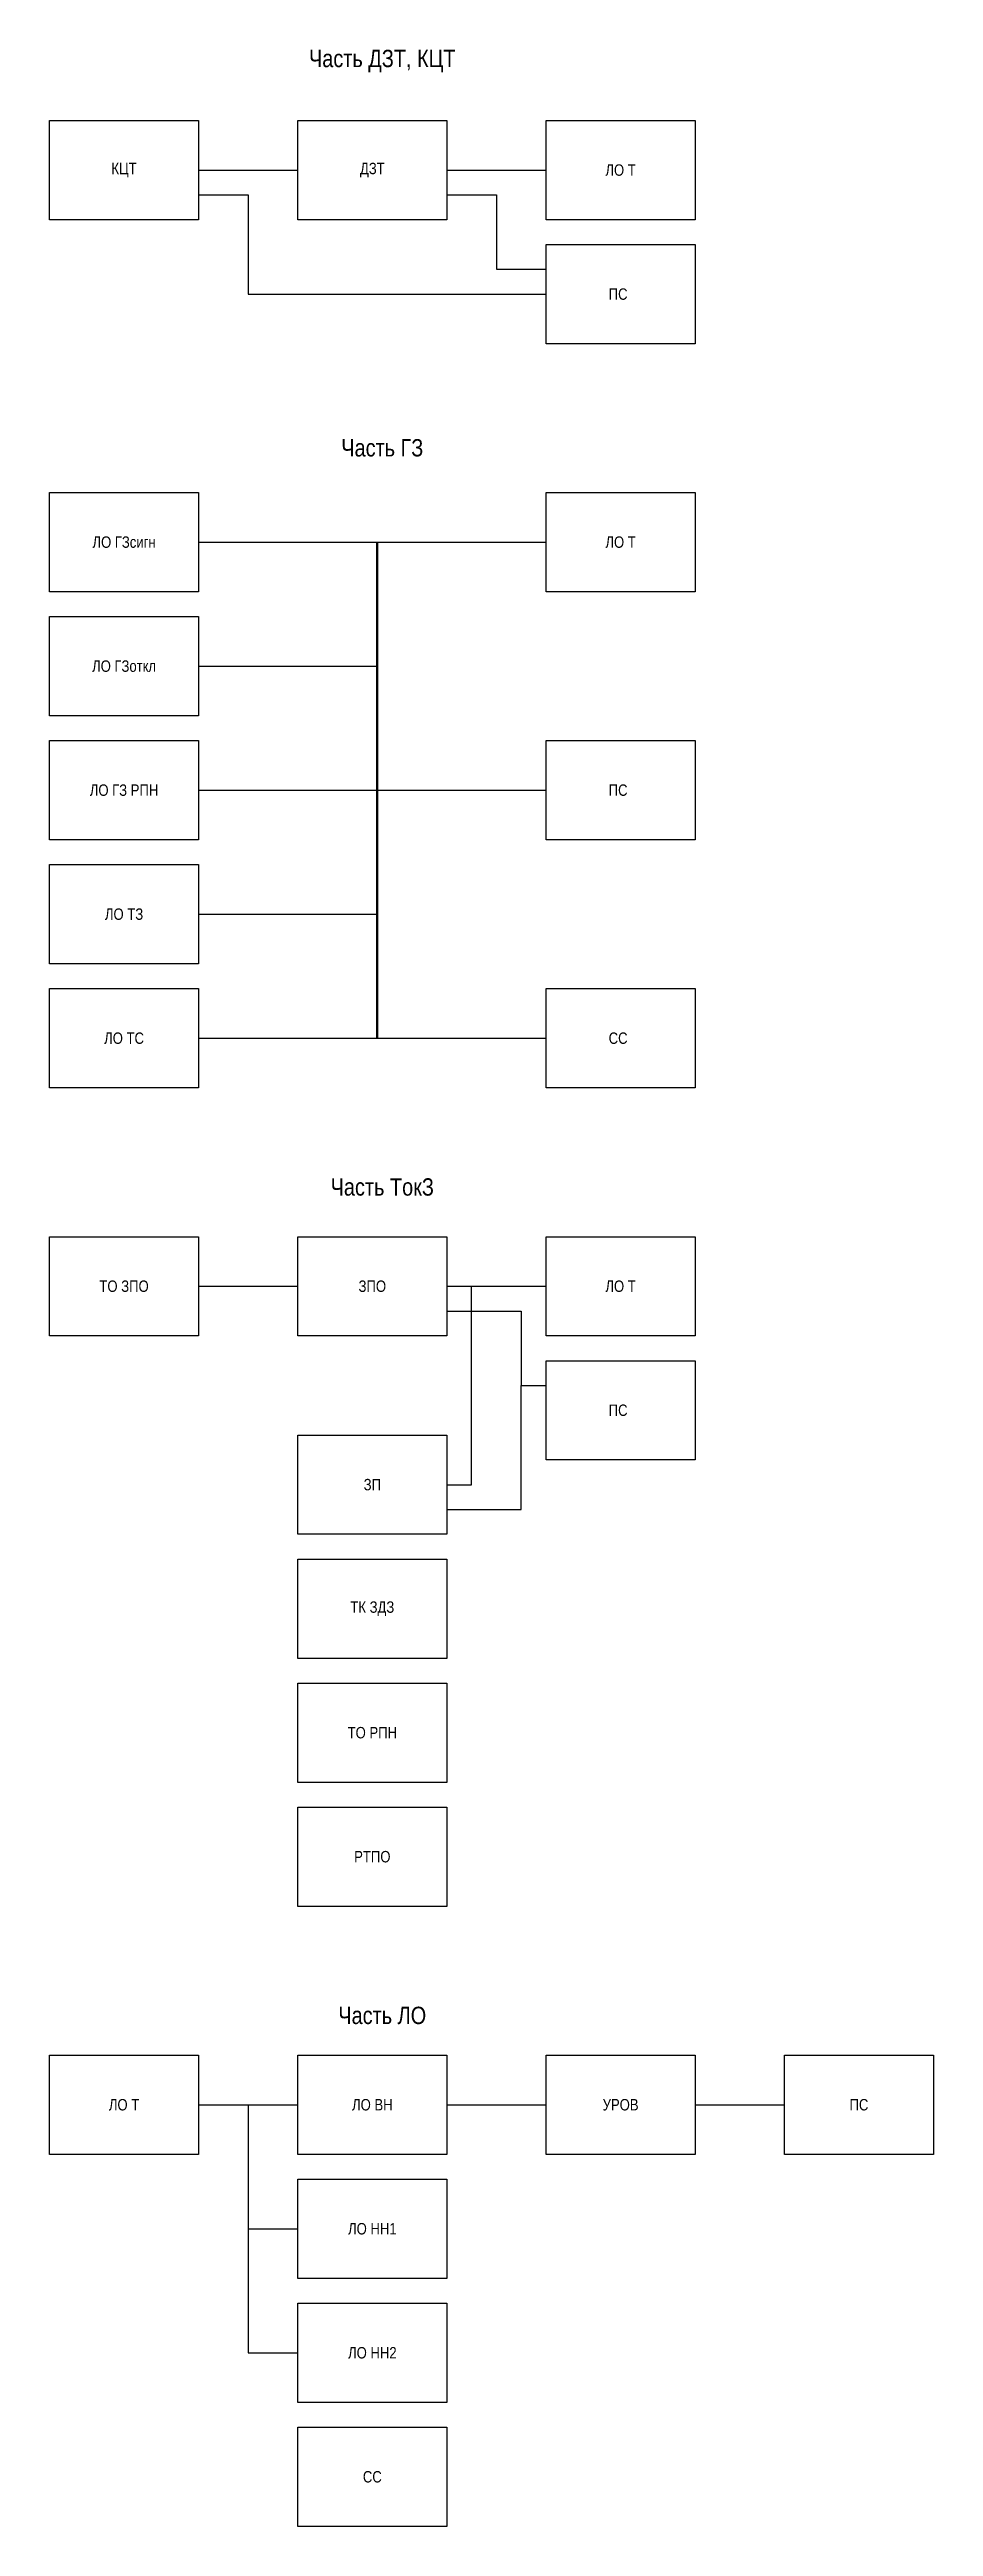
# Model space of a CAD drawing. Header units: millimetres. Extents: x -1143 to 1170, y -154 to 695.
# Drawn here: x -212 to -34, y 67 to 566.3 of the extents above; entities that cross this region are included whole.
import ezdxf

# ---------------------------------------------------------------- set-up
doc = ezdxf.new("R2010")
doc.units = ezdxf.units.MM
doc.layers.add('TEXT', color=7, linetype='Continuous', lineweight=25)
doc.styles.add('2.5_Gost_RD', font='ARIALN.TTF', dxfattribs={"height": 2.5})
doc.styles.add('3.5_Gost_RD', font='ARIALN.TTF', dxfattribs={"height": 3.5})

msp = doc.modelspace()

# ---------------------------------------------------------------- texts
at = {"color": 30, "ltscale": 100, "true_color": 0xef8637, "char_height": 3.5, "width": 85, "attachment_point": 5, "style": '3.5_Gost_RD'}
for s, insert in [('Часть ДЗТ, КЦТ', (-145, 564)), ('Часть ГЗ', (-145, 486)), ('Часть ТокЗ', (-145, 337)), ('Часть ЛО', (-145, 170))]:
    msp.add_mtext(s, dxfattribs=dict(at, insert=insert))
at = {"layer": 'TEXT', "color": 0, "ltscale": 100, "char_height": 2.3, "attachment_point": 5, "style": '2.5_Gost_RD'}
for s, insert, width in [('{\\C256;КЦТ}', (-197, 542), 30), ('{\\C256;ДЗТ}', (-147, 542), 30), ('{\\C256;ЛО Т}', (-97, 542), 30), ('{\\C256;ПС}', (-97.5, 517), 31), ('{\\C256;ЛО ГЗсигн}', (-197, 467), 30), ('{\\C256;ЛО Т}', (-97, 467), 30), ('{\\C256;ЛО ГЗоткл}', (-197, 442), 30), ('{\\C256;ЛО ГЗ РПН}', (-197, 417), 30), ('{\\C256;ПС}', (-97.5, 417), 31), ('{\\C256;ЛО ТЗ}', (-197, 392), 30), ('{\\C256;ЛО ТС}', (-197, 367), 30), ('{\\C256;СС}', (-97.5, 367), 31), ('{\\C256;ТО ЗПО}', (-197, 317), 30), ('{\\C256;ЗПО}', (-147, 317), 30), ('{\\C256;ЛО Т}', (-97, 317), 30), ('{\\C256;ПС}', (-97.5, 292), 31), ('{\\C256;ЗП}', (-147, 277), 30), ('{\\C256;ТК ЗДЗ}', (-147, 252), 30), ('{\\C256;ТО РПН}', (-147, 227), 30), ('{\\C256;РТПО}', (-147, 202), 30), ('{\\C256;ЛО Т}', (-197, 152), 30), ('{\\C256;ЛО ВН}', (-147, 152), 30), ('{\\C256;УРОВ}', (-97, 152), 30), ('{\\C256;ПС}', (-49, 152), 30), ('{\\C256;ЛО НН1}', (-147, 127), 30), ('{\\C256;ЛО НН2}', (-147, 102), 30), ('{\\C256;СС}', (-147, 77), 30)]:
    msp.add_mtext(s, dxfattribs=dict(at, insert=insert, width=width))

# ---------------------------------------------------------------- linework, layer by layer
at = {"lineweight": 50, "ltscale": 100}
msp.add_line((-146, 467), (-146, 367), dxfattribs=at)
at = {"ltscale": 100}
msp.add_line((-82, 152), (-64, 152), dxfattribs=at)
at = {"color": 3, "ltscale": 100}
for points in [[(-212, 552), (-182, 552), (-182, 532), (-212, 532)], [(-162, 552), (-132, 552), (-132, 532), (-162, 532)], [(-112, 552), (-82, 552), (-82, 532), (-112, 532)], [(-112, 527), (-82, 527), (-82, 507), (-112, 507)]]:
    msp.add_lwpolyline(points, close=True, dxfattribs=at)
at = {"ltscale": 100}
for points in [[(-182, 542), (-162, 542)], [(-132, 542), (-112, 542)], [(-182, 537), (-172, 537), (-172, 517), (-112, 517)], [(-132, 537), (-122, 537), (-122, 522), (-112, 522)], [(-182, 367), (-146, 367), (-146, 467), (-112, 467)], [(-182, 467), (-146, 467)], [(-182, 442), (-146, 442)], [(-182, 367), (-146, 367), (-146, 417), (-112, 417)], [(-182, 392), (-146, 392), (-146, 417), (-112, 417)], [(-182, 417), (-146, 417)], [(-182, 392), (-146, 392)], [(-182, 367), (-146, 367)], [(-182, 367), (-112, 367)], [(-182, 317), (-162, 317)], [(-182, 152), (-162, 152)], [(-182, 152), (-172, 152), (-172, 127), (-162, 127)], [(-182, 152), (-172, 152), (-172, 102), (-162, 102)], [(-132, 152), (-112, 152)]]:
    msp.add_lwpolyline(points, dxfattribs=at)
for points in [[(-212, 477), (-182, 477), (-182, 457), (-212, 457)], [(-112, 477), (-82, 477), (-82, 457), (-112, 457)], [(-212, 452), (-182, 452), (-182, 432), (-212, 432)], [(-212, 427), (-182, 427), (-182, 407), (-212, 407)], [(-112, 427), (-82, 427), (-82, 407), (-112, 407)], [(-212, 402), (-182, 402), (-182, 382), (-212, 382)], [(-212, 377), (-182, 377), (-182, 357), (-212, 357)], [(-112, 377), (-82, 377), (-82, 357), (-112, 357)], [(-112, 327), (-82, 327), (-82, 307), (-112, 307)], [(-112, 302), (-82, 302), (-82, 282), (-112, 282)], [(-162, 262), (-132, 262), (-132, 242), (-162, 242)], [(-162, 237), (-132, 237), (-132, 217), (-162, 217)], [(-212, 162), (-182, 162), (-182, 142), (-212, 142)], [(-162, 162), (-132, 162), (-132, 142), (-162, 142)], [(-112, 162), (-82, 162), (-82, 142), (-112, 142)], [(-64, 162), (-34, 162), (-34, 142), (-64, 142)], [(-162, 137), (-132, 137), (-132, 117), (-162, 117)], [(-162, 112), (-132, 112), (-132, 92), (-162, 92)], [(-162, 87), (-132, 87), (-132, 67), (-162, 67)]]:
    msp.add_lwpolyline(points, close=True, dxfattribs=at)
at = {"color": 1, "ltscale": 100}
for points in [[(-212, 327), (-182, 327), (-182, 307), (-212, 307)], [(-162, 327), (-132, 327), (-132, 307), (-162, 307)], [(-162, 212), (-132, 212), (-132, 192), (-162, 192)]]:
    msp.add_lwpolyline(points, close=True, dxfattribs=at)
for points in [[(-132, 317), (-112, 317)], [(-132, 277), (-127, 277), (-127, 317), (-112, 317)]]:
    msp.add_lwpolyline(points, dxfattribs=at)
at = {"color": 3, "ltscale": 100}
for points in [[(-132, 312), (-117, 312), (-117, 297), (-112, 297)], [(-132, 272), (-117, 272), (-117, 297), (-113, 297)]]:
    msp.add_lwpolyline(points, dxfattribs=at)
at = {"color": 2, "ltscale": 100}
msp.add_lwpolyline([(-162, 287), (-132, 287), (-132, 267), (-162, 267)], close=True, dxfattribs=at)

msp.set_redraw_order([(e.dxf.handle, doc.entitydb.next_handle()) for e in msp.query("TEXT MTEXT ATTDEF DIMENSION ARC_DIMENSION")])  # texts and dimensions are drawn at this point

doc.saveas('drawing.dxf')
